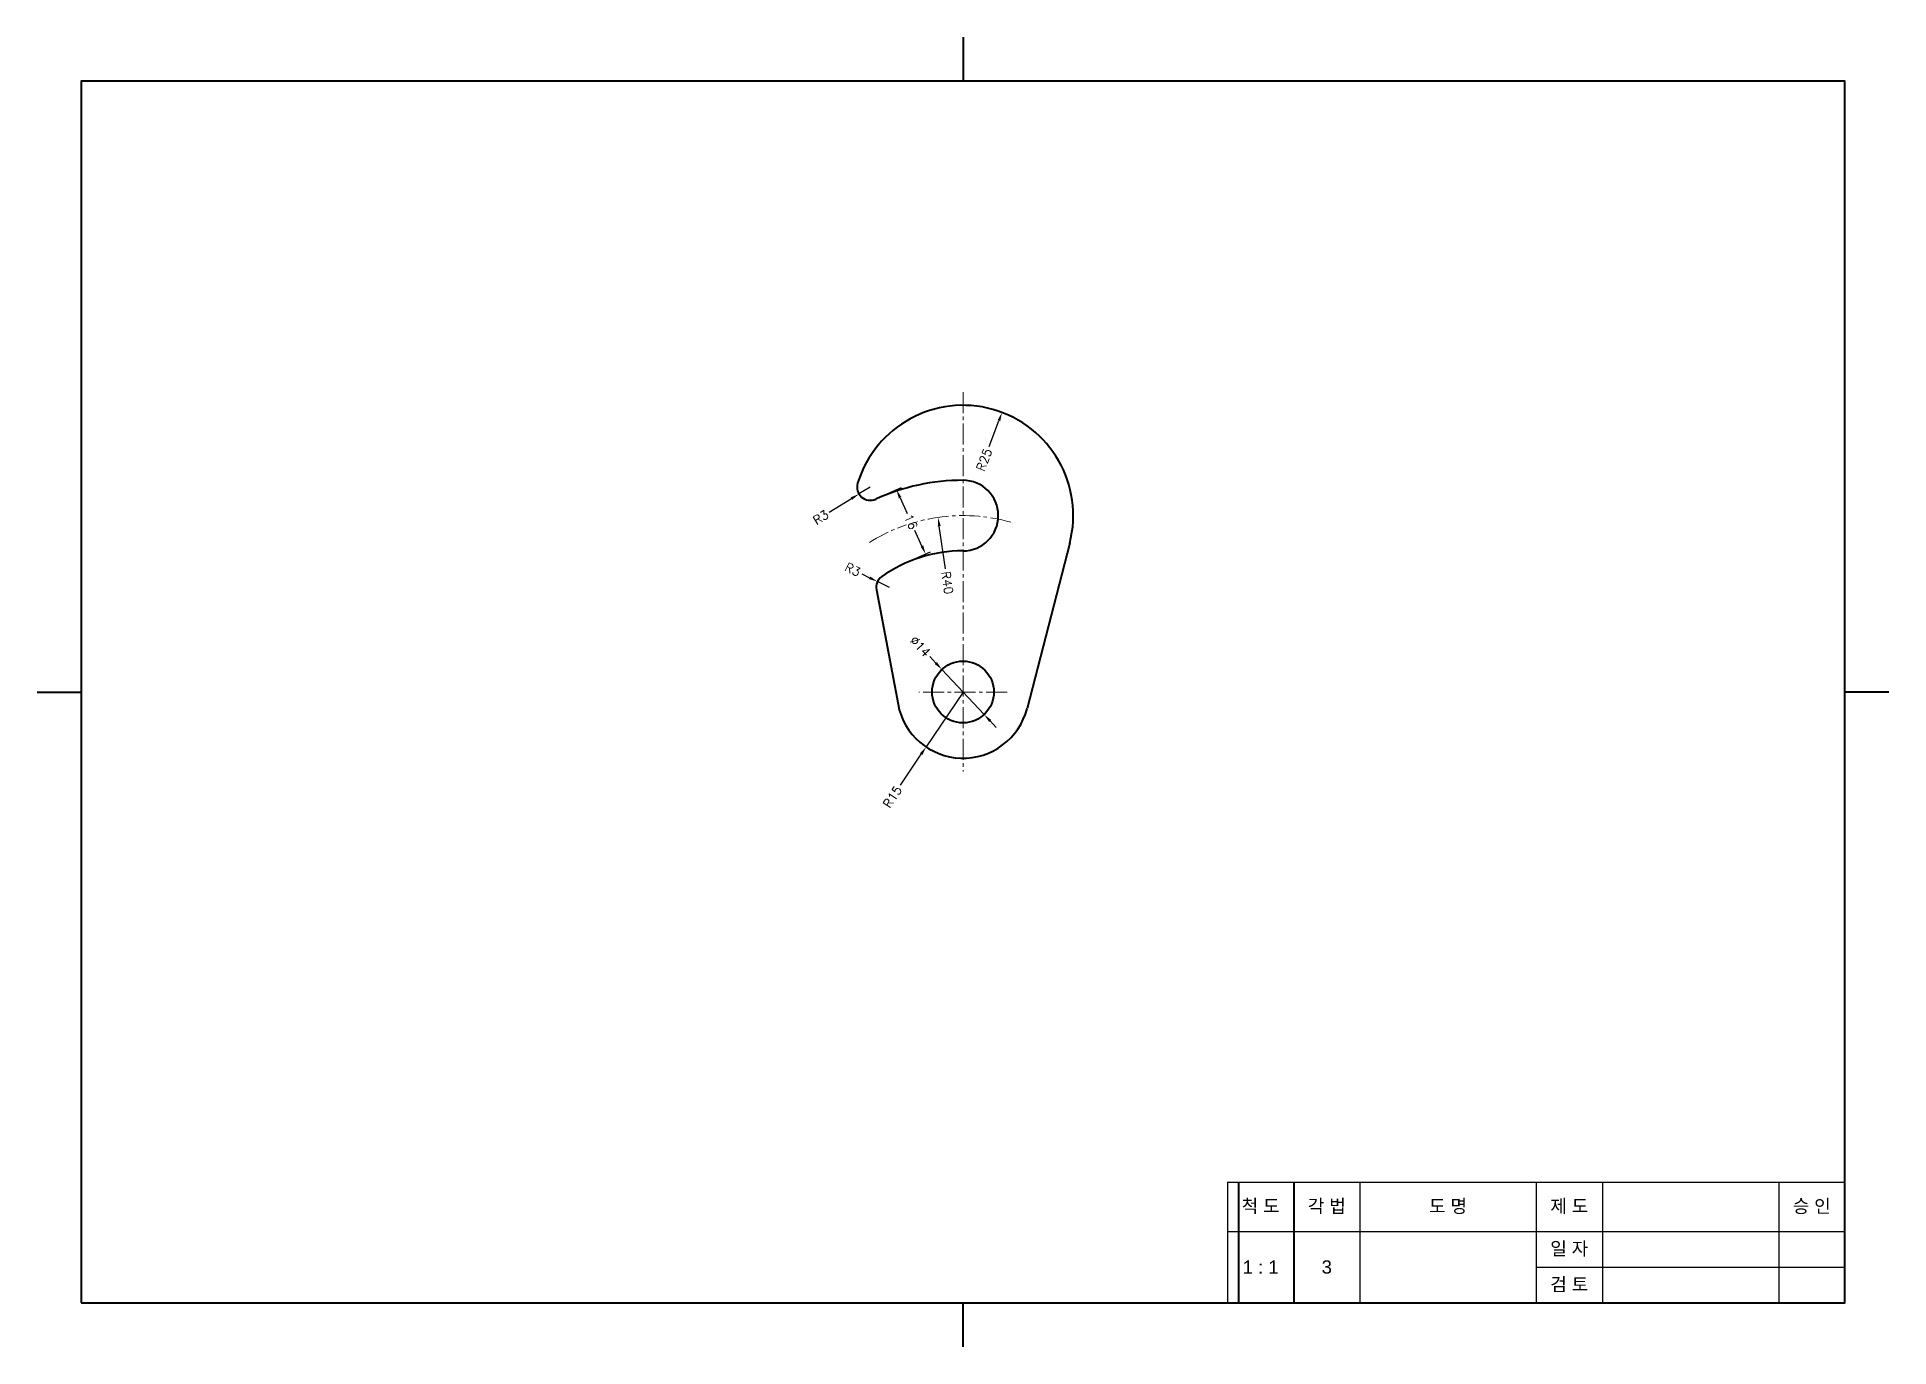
# Model space of a CAD drawing. Header units: millimetres. Extents: x 0 to 11420, y 0 to 297.
# Drawn here: x 4500 to 4920, y 0 to 297 of the extents above; entities that cross this region are included whole.
import ezdxf

# ---------------------------------------------------------------- set-up
doc = ezdxf.new("R2010")
doc.units = ezdxf.units.MM
doc.header["$LTSCALE"] = 0.25
doc.linetypes.add('CENTER2', pattern=[28.575, 19.05, -3.175, 3.175, -3.175])
for name, color, linetype, lineweight in [('1_윤곽선', 4, 'Continuous', 35), ('2_외형선', 7, 'Continuous', 35), ('4_중심선', 1, 'CENTER2', 18)]:
    doc.layers.add(name, color=color, linetype=linetype, lineweight=lineweight)
doc.styles.get("Standard").update_dxf_attribs({"font": 'arial.ttf'})
doc.styles.add('주석', font='romans.shx', dxfattribs={"height": 2, "bigfont": 'whgtxt.shx'})
doc.dimstyles.new('주석', dxfattribs={"dimscale": 0, "dimtxt": 2, "dimasz": 2, "dimexe": 1.25, "dimexo": 3, "dimtad": 0, "dimtxsty": '주석', "dimcen": 0, "dimclrd": 3, "dimclre": 3, "dimclrt": 3, "dimadec": 0, "dimazin": 0, "dimtfac": 1, "dimtmove": 0, "dimatfit": 3, "dimfxl": 5, "dimtfill": 1, "dimarcsym": 0})

# ---------------------------------------------------------------- blocks, each defined once
blk = doc.blocks.new('*T130')
at = {"layer": '1_윤곽선', "color": 0, "linetype": 'ByBlock', "lineweight": -2, "transparency": 16777216}
for p, q in [((0, 0), (140, 0)), ((0, 0), (0, -27.35)), ((140, 0), (140, -27.35)), ((0, -27.35), (140, -27.35))]:
    blk.add_line(p, q, dxfattribs=at)
at = {"layer": '1_윤곽선', "color": 3, "linetype": 'ByBlock', "lineweight": -2, "transparency": 16777216}
for p, q in [((15, 0), (15, -27.35)), ((30, 0), (30, -27.35)), ((70, 0), (70, -27.35)), ((85, 0), (85, -27.35)), ((125, 0), (125, -27.35)), ((0, -11.14), (140, -11.14)), ((70, -19.24), (140, -19.24))]:
    blk.add_line(p, q, dxfattribs=at)
at = {"layer": '1_윤곽선', "color": 2, "transparency": 16777216, "char_height": 3, "attachment_point": 5}
for s, insert, width in [('{\\fGulim|b0|i0|c129|p50;척 도}', (7.5, -5.57), 12), ('{\\fGulim|b0|i0|c129|p50;각 법}', (22.5, -5.57), 12), ('{\\fGulim|b0|i0|c129|p50;도 명}', (50, -5.57), 37), ('{\\fGulim|b0|i0|c129|p50;제 도}', (77.5, -5.57), 12), ('{\\fGulim|b0|i0|c129|p50;승 인}', (132.5, -5.57), 12), ('{\\fGulim|b0|i0|c129|p50;일 자}', (77.5, -15.19), 12), ('1 : 1', (7.5, -19.24), 12), ('3', (22.5, -19.24), 12), ('{\\fGulim|b0|i0|c129|p50;검 토}', (77.5, -23.29), 12)]:
    blk.add_mtext(s, dxfattribs=dict(at, insert=insert, width=width))
blk = doc.blocks.new('*D131')
at = {"layer": '2_외형선', "color": 3, "lineweight": -2, "transparency": 16777216}
for p, q in [((4702.48, 156.53), (4703.85, 155.07)), ((4714.79, 143.39), (4705.21, 153.61)), ((4716.15, 141.93), (4717.52, 140.47))]:
    blk.add_line(p, q, dxfattribs=at)
at = {"layer": '2_외형선', "color": 3, "transparency": 16777216}
blk.add_solid([(4716.4, 142.16), (4715.91, 141.7), (4714.79, 143.39)], dxfattribs=at)
at = {"layer": 'Defpoints', "color": 0, "transparency": 16777216}
for p in [(4705.21, 153.61), (4714.79, 143.39)]:
    blk.add_point(p, dxfattribs=at)
at = {"layer": '2_외형선', "color": 3, "transparency": 16777216, "insert": (4700.29, 158.86), "char_height": 2, "attachment_point": 5, "rotation": 313.1321, "style": '주석', "bg_fill": 3, "box_fill_scale": 1.1, "bg_fill_color": 256, "bg_fill_true_color": 13158600, "bg_fill_transparency": 0}
blk.add_mtext('∅14', dxfattribs=at)
at = {"layer": '2_외형선', "color": 3, "transparency": 16777216}
blk.add_solid([(4704.09, 155.3), (4703.6, 154.84), (4705.21, 153.61)], dxfattribs=at)
blk = doc.blocks.new('*D132')
at = {"layer": '2_외형선', "color": 3, "lineweight": -2, "transparency": 16777216}
for p, q in [((4710, 148.5), (4701.63, 136.05)), ((4695.79, 127.37), (4700.51, 134.39))]:
    blk.add_line(p, q, dxfattribs=at)
at = {"layer": '2_외형선', "color": 3, "transparency": 16777216}
blk.add_solid([(4700.24, 134.58), (4700.79, 134.21), (4701.63, 136.05)], dxfattribs=at)
at = {"layer": 'Defpoints', "color": 0, "transparency": 16777216}
for p in [(4710, 148.5), (4701.63, 136.05)]:
    blk.add_point(p, dxfattribs=at)
at = {"layer": '2_외형선', "color": 3, "transparency": 16777216, "insert": (4694, 124.72), "char_height": 2, "attachment_point": 5, "rotation": 56.078, "style": '주석', "bg_fill": 3, "box_fill_scale": 1.1, "bg_fill_color": 256, "bg_fill_true_color": 13158600, "bg_fill_transparency": 0}
blk.add_mtext('R15', dxfattribs=at)
blk = doc.blocks.new('*D133')
at = {"layer": '2_외형선', "color": 3, "lineweight": -2, "transparency": 16777216}
blk.add_line((4706, 176.44), (4704.62, 186.12), dxfattribs=at)
at = {"layer": '2_외형선', "color": 3, "transparency": 16777216}
blk.add_solid([(4704.95, 186.16), (4704.29, 186.07), (4704.33, 188.1)], dxfattribs=at)
at = {"layer": 'Defpoints', "color": 0, "transparency": 16777216}
for p in [(4704.33, 188.1), (4710, 148.5)]:
    blk.add_point(p, dxfattribs=at)
at = {"layer": '2_외형선', "color": 3, "transparency": 16777216, "insert": (4706.45, 173.28), "char_height": 2, "attachment_point": 5, "rotation": 278.1465, "style": '주석', "bg_fill": 3, "box_fill_scale": 1.1, "bg_fill_color": 256, "bg_fill_true_color": 13158600, "bg_fill_transparency": 0}
blk.add_mtext('R40', dxfattribs=at)
blk = doc.blocks.new('*D134')
at = {"layer": '2_외형선', "color": 3, "lineweight": -2, "transparency": 16777216}
blk.add_line((4715.92, 204.14), (4718.14, 210.01), dxfattribs=at)
at = {"layer": '2_외형선', "color": 3, "transparency": 16777216}
blk.add_solid([(4717.83, 210.13), (4718.45, 209.89), (4718.85, 211.88)], dxfattribs=at)
at = {"layer": 'Defpoints', "color": 0, "transparency": 16777216}
for p in [(4718.85, 211.88), (4710, 188.5)]:
    blk.add_point(p, dxfattribs=at)
at = {"layer": '2_외형선', "color": 3, "transparency": 16777216, "insert": (4714.79, 201.15), "char_height": 2, "attachment_point": 5, "rotation": 69.2701, "style": '주석', "bg_fill": 3, "box_fill_scale": 1.1, "bg_fill_color": 256, "bg_fill_true_color": 13158600, "bg_fill_transparency": 0}
blk.add_mtext('R25', dxfattribs=at)
blk = doc.blocks.new('*D135')
at = {"layer": '2_외형선', "color": 3, "lineweight": -2, "transparency": 16777216}
for p, q in [((4688.97, 194.96), (4686.41, 193.4)), ((4679.68, 189.27), (4684.71, 192.35))]:
    blk.add_line(p, q, dxfattribs=at)
at = {"layer": '2_외형선', "color": 3, "transparency": 16777216}
blk.add_solid([(4684.53, 192.64), (4684.88, 192.07), (4686.41, 193.4)], dxfattribs=at)
at = {"layer": 'Defpoints', "color": 0, "transparency": 16777216}
for p in [(4686.41, 193.4), (4688.97, 194.96)]:
    blk.add_point(p, dxfattribs=at)
at = {"layer": '2_외형선', "color": 3, "transparency": 16777216, "insert": (4677.77, 188.1), "char_height": 2, "attachment_point": 5, "rotation": 31.4812, "style": '주석', "bg_fill": 3, "box_fill_scale": 1.1, "bg_fill_color": 256, "bg_fill_true_color": 13158600, "bg_fill_transparency": 0}
blk.add_mtext('R3', dxfattribs=at)
blk = doc.blocks.new('*D136')
at = {"layer": '2_외형선', "color": 3, "lineweight": -2, "transparency": 16777216}
for p, q in [((4687.02, 175.29), (4688.81, 174.41)), ((4693.3, 172.21), (4690.61, 173.53))]:
    blk.add_line(p, q, dxfattribs=at)
at = {"layer": 'Defpoints', "color": 0, "transparency": 16777216}
for p in [(4690.61, 173.53), (4693.3, 172.21)]:
    blk.add_point(p, dxfattribs=at)
at = {"layer": '2_외형선', "color": 3, "transparency": 16777216, "insert": (4685, 176.28), "char_height": 2, "attachment_point": 5, "rotation": 333.8977, "style": '주석', "bg_fill": 3, "box_fill_scale": 1.1, "bg_fill_color": 256, "bg_fill_true_color": 13158600, "bg_fill_transparency": 0}
blk.add_mtext('R3', dxfattribs=at)
at = {"layer": '2_외형선', "color": 3, "transparency": 16777216}
blk.add_solid([(4688.96, 174.71), (4688.67, 174.11), (4690.61, 173.53)], dxfattribs=at)
blk = doc.blocks.new('*D137')
at = {"layer": '2_외형선', "color": 3, "lineweight": -2, "transparency": 16777216}
for p, q in [((4692.94, 193.47), (4696.05, 194.87)), ((4695.73, 192.53), (4697.34, 188.98)), ((4700.68, 181.6), (4699.07, 185.15)), ((4699.54, 178.89), (4702.64, 180.3))]:
    blk.add_line(p, q, dxfattribs=at)
at = {"layer": '2_외형선', "color": 3, "transparency": 16777216}
for points in [[(4696.04, 192.67), (4695.43, 192.4), (4694.91, 194.36)], [(4700.98, 181.74), (4700.38, 181.46), (4701.51, 179.78)]]:
    blk.add_solid(points, dxfattribs=at)
at = {"layer": 'Defpoints', "color": 0, "transparency": 16777216}
for p in [(4690.21, 192.23), (4696.81, 177.65), (4701.51, 179.78)]:
    blk.add_point(p, dxfattribs=at)
at = {"layer": '2_외형선', "color": 3, "transparency": 16777216, "insert": (4698.21, 187.07), "char_height": 2, "attachment_point": 5, "rotation": 294.352, "style": '주석', "bg_fill": 3, "box_fill_scale": 1.1, "bg_fill_color": 256, "bg_fill_true_color": 13158600, "bg_fill_transparency": 0}
blk.add_mtext('16', dxfattribs=at)

msp = doc.modelspace()

# ---------------------------------------------------------------- linework, layer by layer
at = {"layer": '1_윤곽선'}
for p, q in [((4710, 297), (4710, 287)), ((4500, 148.5), (4510, 148.5)), ((4920, 148.5), (4910, 148.5)), ((4710, 0), (4710, 10))]:
    msp.add_line(p, q, dxfattribs=at)
msp.add_lwpolyline([(4510, 10), (4910, 10), (4910, 287), (4510, 287)], close=True, dxfattribs=at)
at = {"layer": '2_외형선'}
for p, q in [((4734.206, 182.25), (4724.524, 144.75)), ((4690.356, 171.654), (4695.261, 145.713)), ((4772.5, 37.347), (4772.5, 10)), ((4785, 37.347), (4785, 10))]:
    msp.add_line(p, q, dxfattribs=at)
msp.add_circle((4710, 148.5), 7, dxfattribs=at)
for centre, radius, start, end in [((4710, 188.5), 25, 345.52249, 162.9174), ((4688.971, 194.962), 3, 162.9174, 294.352), ((4710, 148.5), 48, 90, 114.352), ((4710, 188.5), 8, 270, 90), ((4710, 148.5), 32, 90, 125.15082), ((4693.304, 172.212), 3, 125.15082, 190.70749), ((4710, 148.5), 15, 190.70749, 345.52249)]:
    msp.add_arc(centre, radius, start, end, dxfattribs=at)
at = {"layer": '4_중심선'}
for p, q in [((4710, 216.5), (4710, 130.5)), ((4720, 148.5), (4700, 148.5))]:
    msp.add_line(p, q, dxfattribs=at)
msp.add_arc((4710, 148.5), 40, 74.22448, 122.42163, dxfattribs=at)

# ---------------------------------------------------------------- block references
msp.add_blockref('*T130', (4770, 37.347))

# ---------------------------------------------------------------- next in the draw order: dimensions: what is measured, and where the dimension line sits
at = {"layer": '2_외형선'}
dim = msp.add_radius_dim(center=(4688.971, 194.962), mpoint=(4686.412, 193.396), dimstyle='주석', dxfattribs=at)
dim.commit()
dim.dimension.update_dxf_attribs({"geometry": '*D135', "text_midpoint": (4677.766, 188.101), "dimtype": 164})
dim = msp.add_radius_dim(center=(4693.304, 172.212), mpoint=(4690.61, 173.531), dimstyle='주석', dxfattribs=at)
dim.commit()
dim.dimension.update_dxf_attribs({"geometry": '*D136', "text_midpoint": (4685.003, 176.279)})
dim = msp.add_diameter_dim_2p(p1=(4714.786, 143.392), p2=(4705.214, 153.608), dimstyle='주석', dxfattribs=at)
dim.commit()
dim.dimension.update_dxf_attribs({"geometry": '*D131', "text_midpoint": (4700.294, 158.86)})

# ---------------------------------------------------------------- next in the draw order: dimensions: what is measured, and where the dimension line sits
dim = msp.add_radius_dim(center=(4710, 148.5), mpoint=(4701.629, 136.053), dimstyle='주석', dxfattribs=at)
dim.commit()
dim.dimension.update_dxf_attribs({"geometry": '*D132', "text_midpoint": (4694.004, 124.716), "dimtype": 164})

# ---------------------------------------------------------------- next in the draw order: dimensions: what is measured, and where the dimension line sits
dim = msp.add_radius_dim(center=(4710, 148.5), mpoint=(4704.332, 188.096), dimstyle='주석', dxfattribs=at)
dim.commit()
dim.dimension.update_dxf_attribs({"geometry": '*D133', "text_midpoint": (4706.453, 173.281), "dimtype": 164})

# ---------------------------------------------------------------- next in the draw order: dimensions: what is measured, and where the dimension line sits
dim = msp.add_radius_dim(center=(4710, 188.5), mpoint=(4718.849, 211.881), dimstyle='주석', dxfattribs=at)
dim.commit()
dim.dimension.update_dxf_attribs({"geometry": '*D134', "text_midpoint": (4714.787, 201.149), "dimtype": 164})
dim = msp.add_aligned_dim(p1=(4690.208, 192.229), p2=(4696.805, 177.653), distance=5.159, dimstyle='주석', dxfattribs=at)
dim.commit()
dim.dimension.update_dxf_attribs({"geometry": '*D137', "text_midpoint": (4698.206, 187.068)})

doc.saveas('drawing.dxf')
